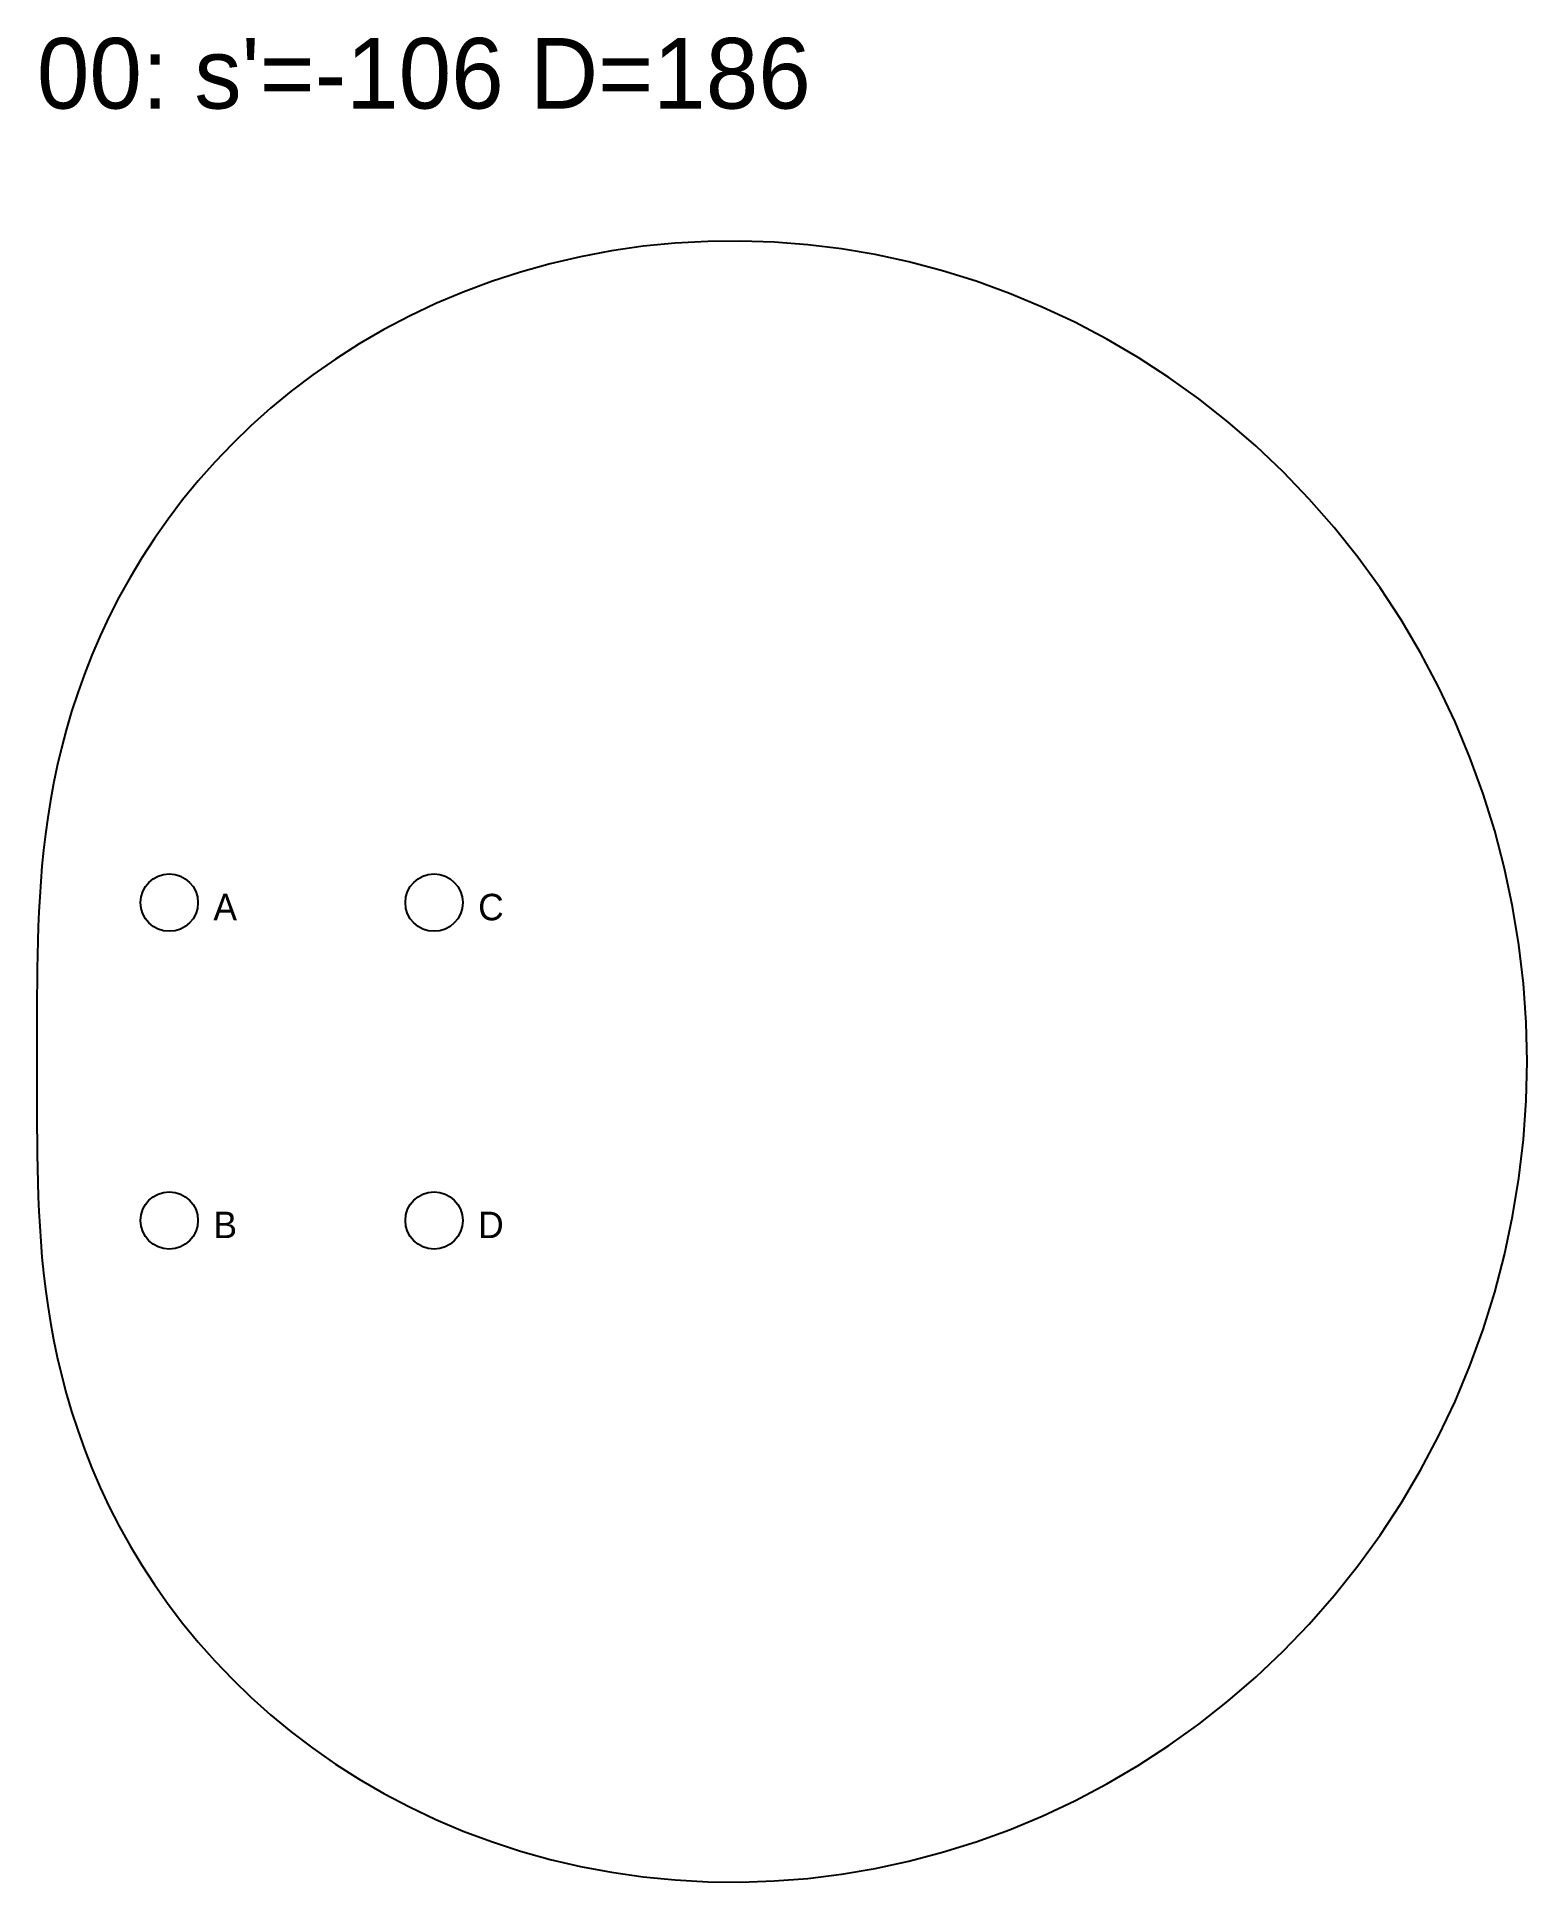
# Model space of a CAD drawing. Header units: millimetres. Extents: x 0 to 2007, y -5243 to 138.
# Drawn here: x 0 to 168.9, y -92.9 to 116.1 of the extents above; entities that cross this region are included whole.
import ezdxf

# ---------------------------------------------------------------- set-up
doc = ezdxf.new("R2010")
doc.units = ezdxf.units.MM
for name, color, linetype in [('DOWEL', 5, 'CONTINUOUS'), ('SLAB_00', 2, 'CONTINUOUS'), ('TEXT', 1, 'CONTINUOUS')]:
    doc.layers.add(name, color=color, linetype=linetype)

msp = doc.modelspace()

# ---------------------------------------------------------------- texts
at = {"layer": 'DOWEL'}
for s, p in [('A', (20, 16)), ('C', (50, 16)), ('B', (20, -20)), ('D', (50, -20))]:
    msp.add_text(s, height=3, dxfattribs=at).set_placement(p)
at = {"layer": 'TEXT'}
msp.add_text("00: s'=-106 D=186", height=8, dxfattribs=at).set_placement((0, 107.94))

# ---------------------------------------------------------------- linework, layer by layer
at = {"layer": 'DOWEL'}
for centre in [(15, 18), (45, 18), (15, -18), (45, -18)]:
    msp.add_circle(centre, 3.25, dxfattribs=at)
at = {"layer": 'SLAB_00'}
msp.add_lwpolyline([(168.852, 0), (168.749, 4.419), (168.441, 8.827), (167.928, 13.213), (167.213, 17.568), (166.297, 21.879), (165.183, 26.138), (163.874, 30.333), (162.375, 34.456), (160.689, 38.495), (158.823, 42.442), (156.781, 46.288), (154.57, 50.024), (152.196, 53.642), (149.666, 57.134), (146.988, 60.492), (144.169, 63.709), (141.219, 66.78), (138.144, 69.698), (134.954, 72.457), (131.659, 75.054), (128.267, 77.483), (124.787, 79.741), (121.23, 81.825), (117.605, 83.732), (113.923, 85.46), (110.191, 87.008), (106.422, 88.376), (102.623, 89.562), (98.806, 90.568), (94.979, 91.394), (91.153, 92.042), (87.335, 92.514), (83.536, 92.812), (79.763, 92.94), (76.026, 92.902), (72.333, 92.7), (68.691, 92.34), (65.108, 91.827), (61.591, 91.166), (58.146, 90.362), (54.781, 89.422), (51.499, 88.352), (48.308, 87.158), (45.211, 85.847), (42.213, 84.426), (39.318, 82.902), (36.529, 81.283), (33.849, 79.575), (31.281, 77.787), (28.825, 75.925), (26.485, 73.996), (24.259, 72.009), (22.149, 69.971), (20.155, 67.888), (18.276, 65.768), (16.51, 63.617), (14.857, 61.442), (13.315, 59.25), (11.881, 57.046), (10.553, 54.836), (9.328, 52.627), (8.202, 50.423), (7.173, 48.229), (6.236, 46.049), (5.386, 43.888), (4.621, 41.75), (3.936, 39.637), (3.325, 37.554), (2.785, 35.501), (2.311, 33.482), (1.897, 31.498), (1.54, 29.551), (1.234, 27.641), (0.975, 25.769), (0.758, 23.934), (0.578, 22.138), (0.432, 20.378), (0.316, 18.654), (0.224, 16.965), (0.154, 15.308), (0.101, 13.683), (0.063, 12.086), (0.037, 10.516), (0.02, 8.968), (0.01, 7.442), (0.004, 5.932), (0.001, 4.437), (0, 2.952), (0, 1.474), (0, 0), (0, -1.474), (0, -2.952), (0.001, -4.437), (0.004, -5.932), (0.01, -7.442), (0.02, -8.968), (0.037, -10.516), (0.063, -12.086), (0.101, -13.683), (0.154, -15.308), (0.224, -16.965), (0.316, -18.654), (0.432, -20.378), (0.578, -22.138), (0.758, -23.934), (0.975, -25.769), (1.234, -27.641), (1.54, -29.551), (1.897, -31.498), (2.311, -33.482), (2.785, -35.501), (3.325, -37.554), (3.936, -39.637), (4.621, -41.75), (5.386, -43.888), (6.236, -46.049), (7.173, -48.229), (8.202, -50.423), (9.328, -52.627), (10.553, -54.836), (11.881, -57.046), (13.315, -59.25), (14.857, -61.442), (16.51, -63.617), (18.276, -65.768), (20.155, -67.888), (22.149, -69.971), (24.259, -72.009), (26.485, -73.996), (28.825, -75.925), (31.281, -77.787), (33.849, -79.575), (36.529, -81.283), (39.318, -82.902), (42.213, -84.426), (45.211, -85.847), (48.308, -87.158), (51.499, -88.352), (54.781, -89.422), (58.146, -90.362), (61.591, -91.166), (65.108, -91.827), (68.691, -92.34), (72.333, -92.7), (76.026, -92.902), (79.763, -92.94), (83.536, -92.812), (87.335, -92.514), (91.153, -92.042), (94.979, -91.394), (98.806, -90.568), (102.623, -89.562), (106.422, -88.376), (110.191, -87.008), (113.923, -85.46), (117.605, -83.732), (121.23, -81.825), (124.787, -79.741), (128.267, -77.483), (131.659, -75.054), (134.954, -72.457), (138.144, -69.698), (141.219, -66.78), (144.169, -63.709), (146.988, -60.492), (149.666, -57.134), (152.196, -53.642), (154.57, -50.024), (156.781, -46.288), (158.823, -42.442), (160.689, -38.495), (162.375, -34.456), (163.874, -30.333), (165.183, -26.138), (166.297, -21.879), (167.213, -17.568), (167.928, -13.213), (168.441, -8.827), (168.749, -4.419)], close=True, dxfattribs=at)

msp.set_redraw_order([(e.dxf.handle, doc.entitydb.next_handle()) for e in msp.query("TEXT MTEXT ATTDEF DIMENSION ARC_DIMENSION")])  # texts and dimensions are drawn at this point

doc.saveas('drawing.dxf')
